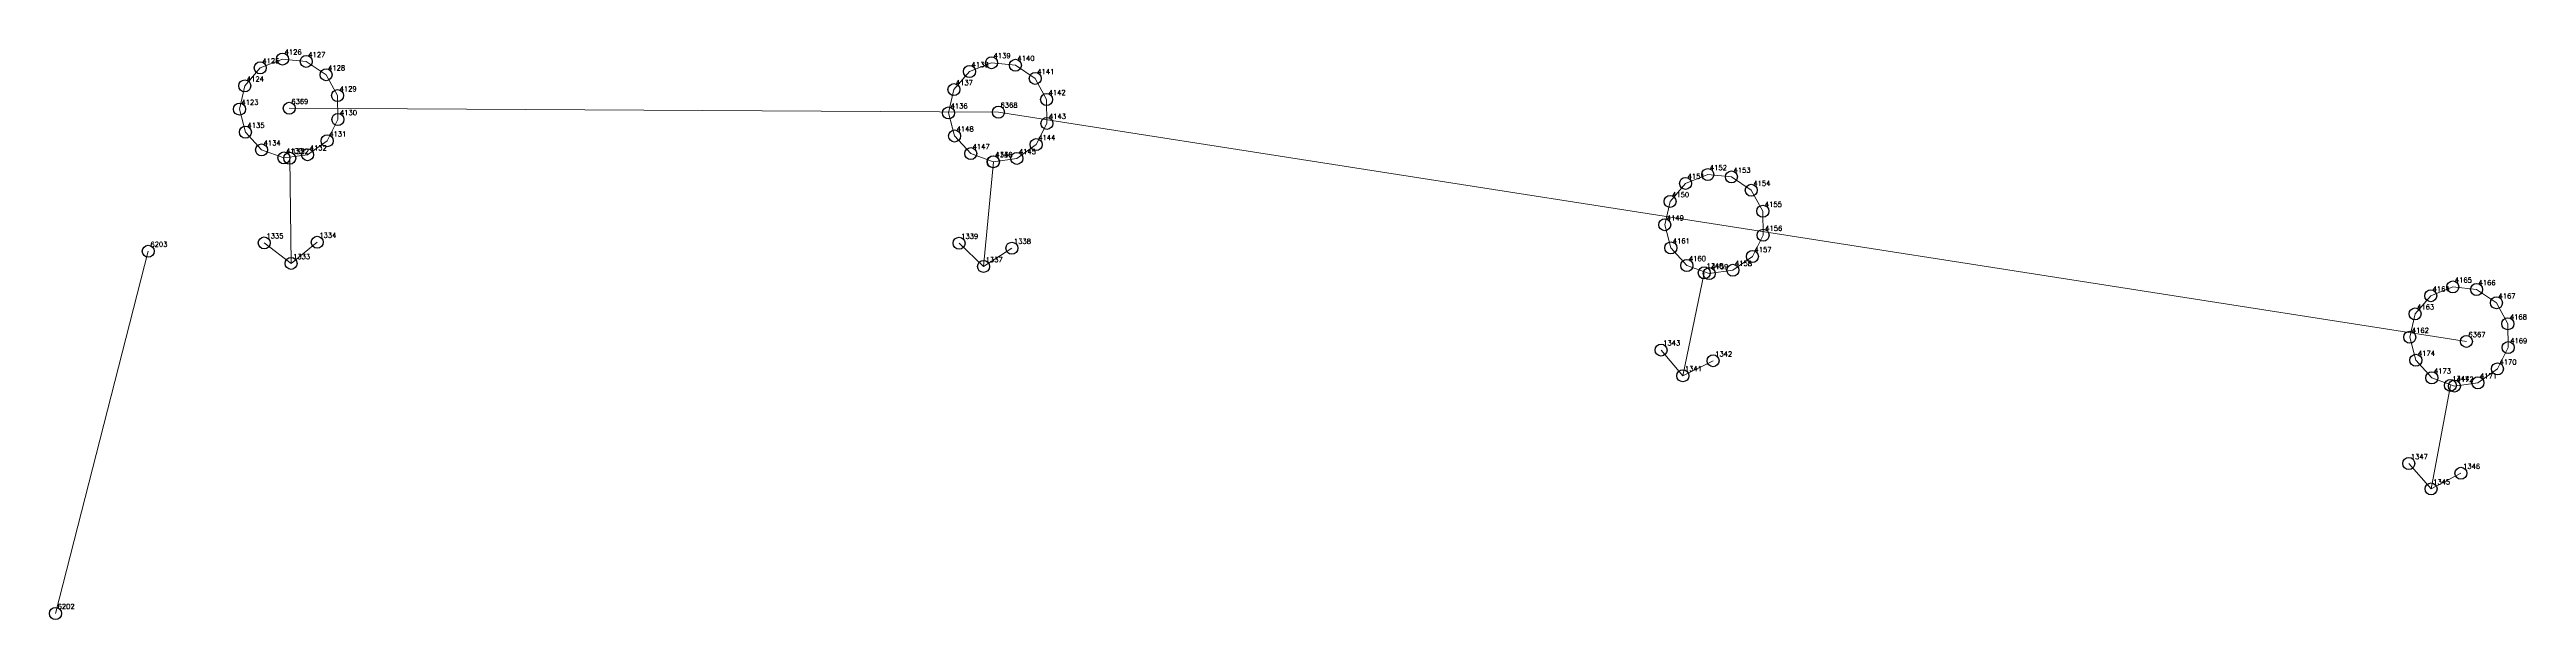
# Model space of a CAD drawing. Extents: x 1391501 to 1398271, y 354915 to 360782.
# Drawn here: x 1397170 to 1397324.9, y 359939.8 to 359975.4 of the extents above; entities that cross this region are included whole.
import ezdxf

# ---------------------------------------------------------------- set-up
doc = ezdxf.new("R2010")
doc.units = 0
doc.header["$PDMODE"] = 33
doc.header["$PDSIZE"] = 0.75
doc.layers.add('12 - ценные элементы визуального восприятия территории', color=7, linetype='Continuous')
doc.styles.get("Standard").update_dxf_attribs({"font": 'simplex.shx'})

msp = doc.modelspace()

# ---------------------------------------------------------------- linework, layer by layer
for p in [(1397183.22, 359974.25), (1397184.61, 359974.8), (1397186.09, 359974.65), (1397228.93, 359974.57), (1397230.42, 359974.41), (1397182.25, 359973.12), (1397187.33, 359973.82), (1397226.58, 359972.89), (1397227.55, 359974.02), (1397231.66, 359973.59), (1397181.92, 359971.67), (1397188.05, 359972.51), (1397226.24, 359971.43), (1397232.37, 359972.27), (1397182.29, 359970.23), (1397187.4, 359969.69), (1397188.07, 359971.02), (1397226.62, 359969.99), (1397232.39, 359970.78), (1397183.3, 359969.12), (1397184.7, 359968.62), (1397186.18, 359968.82), (1397227.63, 359968.89), (1397229.03, 359968.38), (1397230.51, 359968.59), (1397231.72, 359969.45), (1397272.31, 359967.03), (1397273.7, 359967.58), (1397275.18, 359967.43), (1397276.42, 359966.6), (1397271.34, 359965.9), (1397277.14, 359965.29), (1397271.01, 359964.45), (1397277.16, 359963.79), (1397271.39, 359963), (1397272.39, 359961.9), (1397276.49, 359962.46), (1397273.79, 359961.39), (1397275.27, 359961.6), (1397320.27, 359960.56), (1397321.76, 359960.4), (1397317.91, 359958.87), (1397318.89, 359960.01), (1397323, 359959.57), (1397317.58, 359957.42), (1397323.71, 359958.26), (1397317.96, 359955.98), (1397323.73, 359956.77), (1397318.96, 359954.88), (1397320.37, 359954.37), (1397321.84, 359954.57), (1397323.06, 359955.44)]:
    msp.add_point(p)
at = {"layer": '12 - ценные элементы визуального восприятия территории', "color": 7, "lineweight": 20}
for points in [[(1397181.92, 359971.67), (1397182.25, 359973.12), (1397183.22, 359974.25), (1397184.61, 359974.8), (1397186.09, 359974.65), (1397187.33, 359973.82), (1397188.05, 359972.51), (1397188.07, 359971.02), (1397187.4, 359969.69), (1397186.18, 359968.82), (1397184.7, 359968.62), (1397183.3, 359969.12), (1397182.29, 359970.23), (1397181.92, 359971.67)], [(1397226.24, 359971.43), (1397226.58, 359972.89), (1397227.55, 359974.02), (1397228.93, 359974.57), (1397230.42, 359974.41), (1397231.66, 359973.59), (1397232.37, 359972.27), (1397232.39, 359970.78), (1397231.72, 359969.45), (1397230.51, 359968.59), (1397229.03, 359968.38), (1397227.63, 359968.89), (1397226.62, 359969.99), (1397226.24, 359971.43)], [(1397271.01, 359964.45), (1397271.34, 359965.9), (1397272.31, 359967.03), (1397273.7, 359967.58), (1397275.18, 359967.43), (1397276.42, 359966.6), (1397277.14, 359965.29), (1397277.16, 359963.79), (1397276.49, 359962.46), (1397275.27, 359961.6), (1397273.79, 359961.39), (1397272.39, 359961.9), (1397271.39, 359963), (1397271.01, 359964.45)], [(1397317.58, 359957.42), (1397317.91, 359958.87), (1397318.89, 359960.01), (1397320.27, 359960.56), (1397321.76, 359960.4), (1397323, 359959.57), (1397323.71, 359958.26), (1397323.73, 359956.77), (1397323.06, 359955.44), (1397321.84, 359954.57), (1397320.37, 359954.37), (1397318.96, 359954.88), (1397317.96, 359955.98), (1397317.58, 359957.42)]]:
    msp.add_lwpolyline(points, close=True, dxfattribs=at)
for points in [[(1397321.12, 359957.16), (1397229.36, 359971.48), (1397185.03, 359971.72)], [(1397185.06, 359968.6), (1397185.14, 359962.03)], [(1397229.05, 359968.38), (1397228.43, 359961.84)], [(1397170.42, 359940.16), (1397176.22, 359962.79)], [(1397185.14, 359962.03), (1397183.47, 359963.31)], [(1397185.14, 359962.03), (1397186.78, 359963.35)], [(1397228.43, 359961.84), (1397226.9, 359963.29)], [(1397228.43, 359961.84), (1397230.2, 359962.98)], [(1397273.48, 359961.44), (1397272.14, 359955.01)], [(1397272.14, 359955.01), (1397270.78, 359956.62)], [(1397272.14, 359955.01), (1397274.03, 359955.95)], [(1397320.12, 359954.41), (1397318.91, 359947.94)], [(1397318.91, 359947.94), (1397317.52, 359949.53)], [(1397318.91, 359947.94), (1397320.78, 359948.92)]]:
    msp.add_lwpolyline(points, dxfattribs=at)
at = {"layer": '12 - ценные элементы визуального восприятия территории'}
for p in [(1397185.03, 359971.72), (1397229.36, 359971.48), (1397185.06, 359968.6), (1397229.05, 359968.38), (1397183.47, 359963.31), (1397186.78, 359963.35), (1397176.22, 359962.79), (1397185.14, 359962.03), (1397226.9, 359963.29), (1397228.43, 359961.84), (1397230.2, 359962.98), (1397273.48, 359961.44), (1397321.12, 359957.16), (1397270.78, 359956.62), (1397274.03, 359955.95), (1397272.14, 359955.01), (1397320.12, 359954.41), (1397317.52, 359949.53), (1397318.91, 359947.94), (1397320.78, 359948.92), (1397170.42, 359940.16)]:
    msp.add_point(p, dxfattribs=at)

# ---------------------------------------------------------------- texts
at = {"color": 7}
for s, p in [('4125', (1397183.35, 359974.53)), ('4126', (1397184.74, 359975.08)), ('4127', (1397186.22, 359974.92)), ('4138', (1397227.68, 359974.29)), ('4139', (1397229.06, 359974.85)), ('4140', (1397230.55, 359974.69)), ('4124', (1397182.38, 359973.4)), ('4128', (1397187.46, 359974.09)), ('4129', (1397188.18, 359972.78)), ('4137', (1397226.7, 359973.16)), ('4141', (1397231.79, 359973.86)), ('4123', (1397182.04, 359971.94)), ('4130', (1397188.2, 359971.29)), ('4136', (1397226.37, 359971.71)), ('4142', (1397232.5, 359972.55)), ('4135', (1397182.42, 359970.5)), ('4131', (1397187.53, 359969.96)), ('4148', (1397226.75, 359970.27)), ('4144', (1397231.85, 359969.73)), ('4143', (1397232.52, 359971.06)), ('4134', (1397183.43, 359969.4)), ('4133', (1397184.83, 359968.89)), ('4132', (1397186.31, 359969.09)), ('4147', (1397227.75, 359969.17)), ('4146', (1397229.16, 359968.66)), ('4145', (1397230.64, 359968.86)), ('4151', (1397272.44, 359967.31)), ('4152', (1397273.83, 359967.86)), ('4153', (1397275.31, 359967.7)), ('4154', (1397276.55, 359966.87)), ('4150', (1397271.47, 359966.17)), ('4155', (1397277.27, 359965.56)), ('4149', (1397271.14, 359964.72)), ('4156', (1397277.29, 359964.07)), ('4161', (1397271.51, 359963.28)), ('4160', (1397272.52, 359962.18)), ('4158', (1397275.4, 359961.87)), ('4157', (1397276.62, 359962.74)), ('4159', (1397273.92, 359961.67)), ('4164', (1397319.01, 359960.28)), ('4165', (1397320.4, 359960.83)), ('4166', (1397321.88, 359960.67)), ('4163', (1397318.04, 359959.15)), ('4167', (1397323.13, 359959.84)), ('4162', (1397317.71, 359957.69)), ('4168', (1397323.84, 359958.53)), ('4174', (1397318.09, 359956.25)), ('4170', (1397323.19, 359955.71)), ('4169', (1397323.86, 359957.04)), ('4173', (1397319.09, 359955.15)), ('4172', (1397320.5, 359954.64)), ('4171', (1397321.97, 359954.85))]:
    msp.add_text(s, height=0.311, dxfattribs=at).set_placement(p)
at = {"layer": '12 - ценные элементы визуального восприятия территории', "color": 7}
for s, p in [('6369', (1397185.16, 359971.99)), ('6368', (1397229.49, 359971.76)), ('1332', (1397185.19, 359968.87)), ('1336', (1397229.18, 359968.66)), ('1335', (1397183.6, 359963.59)), ('1334', (1397186.91, 359963.63)), ('1339', (1397227.03, 359963.57)), ('6203', (1397176.35, 359963.07)), ('1333', (1397185.27, 359962.3)), ('1337', (1397228.56, 359962.11)), ('1338', (1397230.33, 359963.25)), ('1340', (1397273.61, 359961.72)), ('6367', (1397321.25, 359957.43)), ('1343', (1397270.91, 359956.9)), ('1342', (1397274.16, 359956.22)), ('1341', (1397272.27, 359955.29)), ('1344', (1397320.24, 359954.68)), ('1347', (1397317.65, 359949.8)), ('1345', (1397319.04, 359948.22)), ('1346', (1397320.91, 359949.2)), ('6202', (1397170.55, 359940.44))]:
    msp.add_text(s, height=0.311, dxfattribs=at).set_placement(p)

doc.saveas('drawing.dxf')
